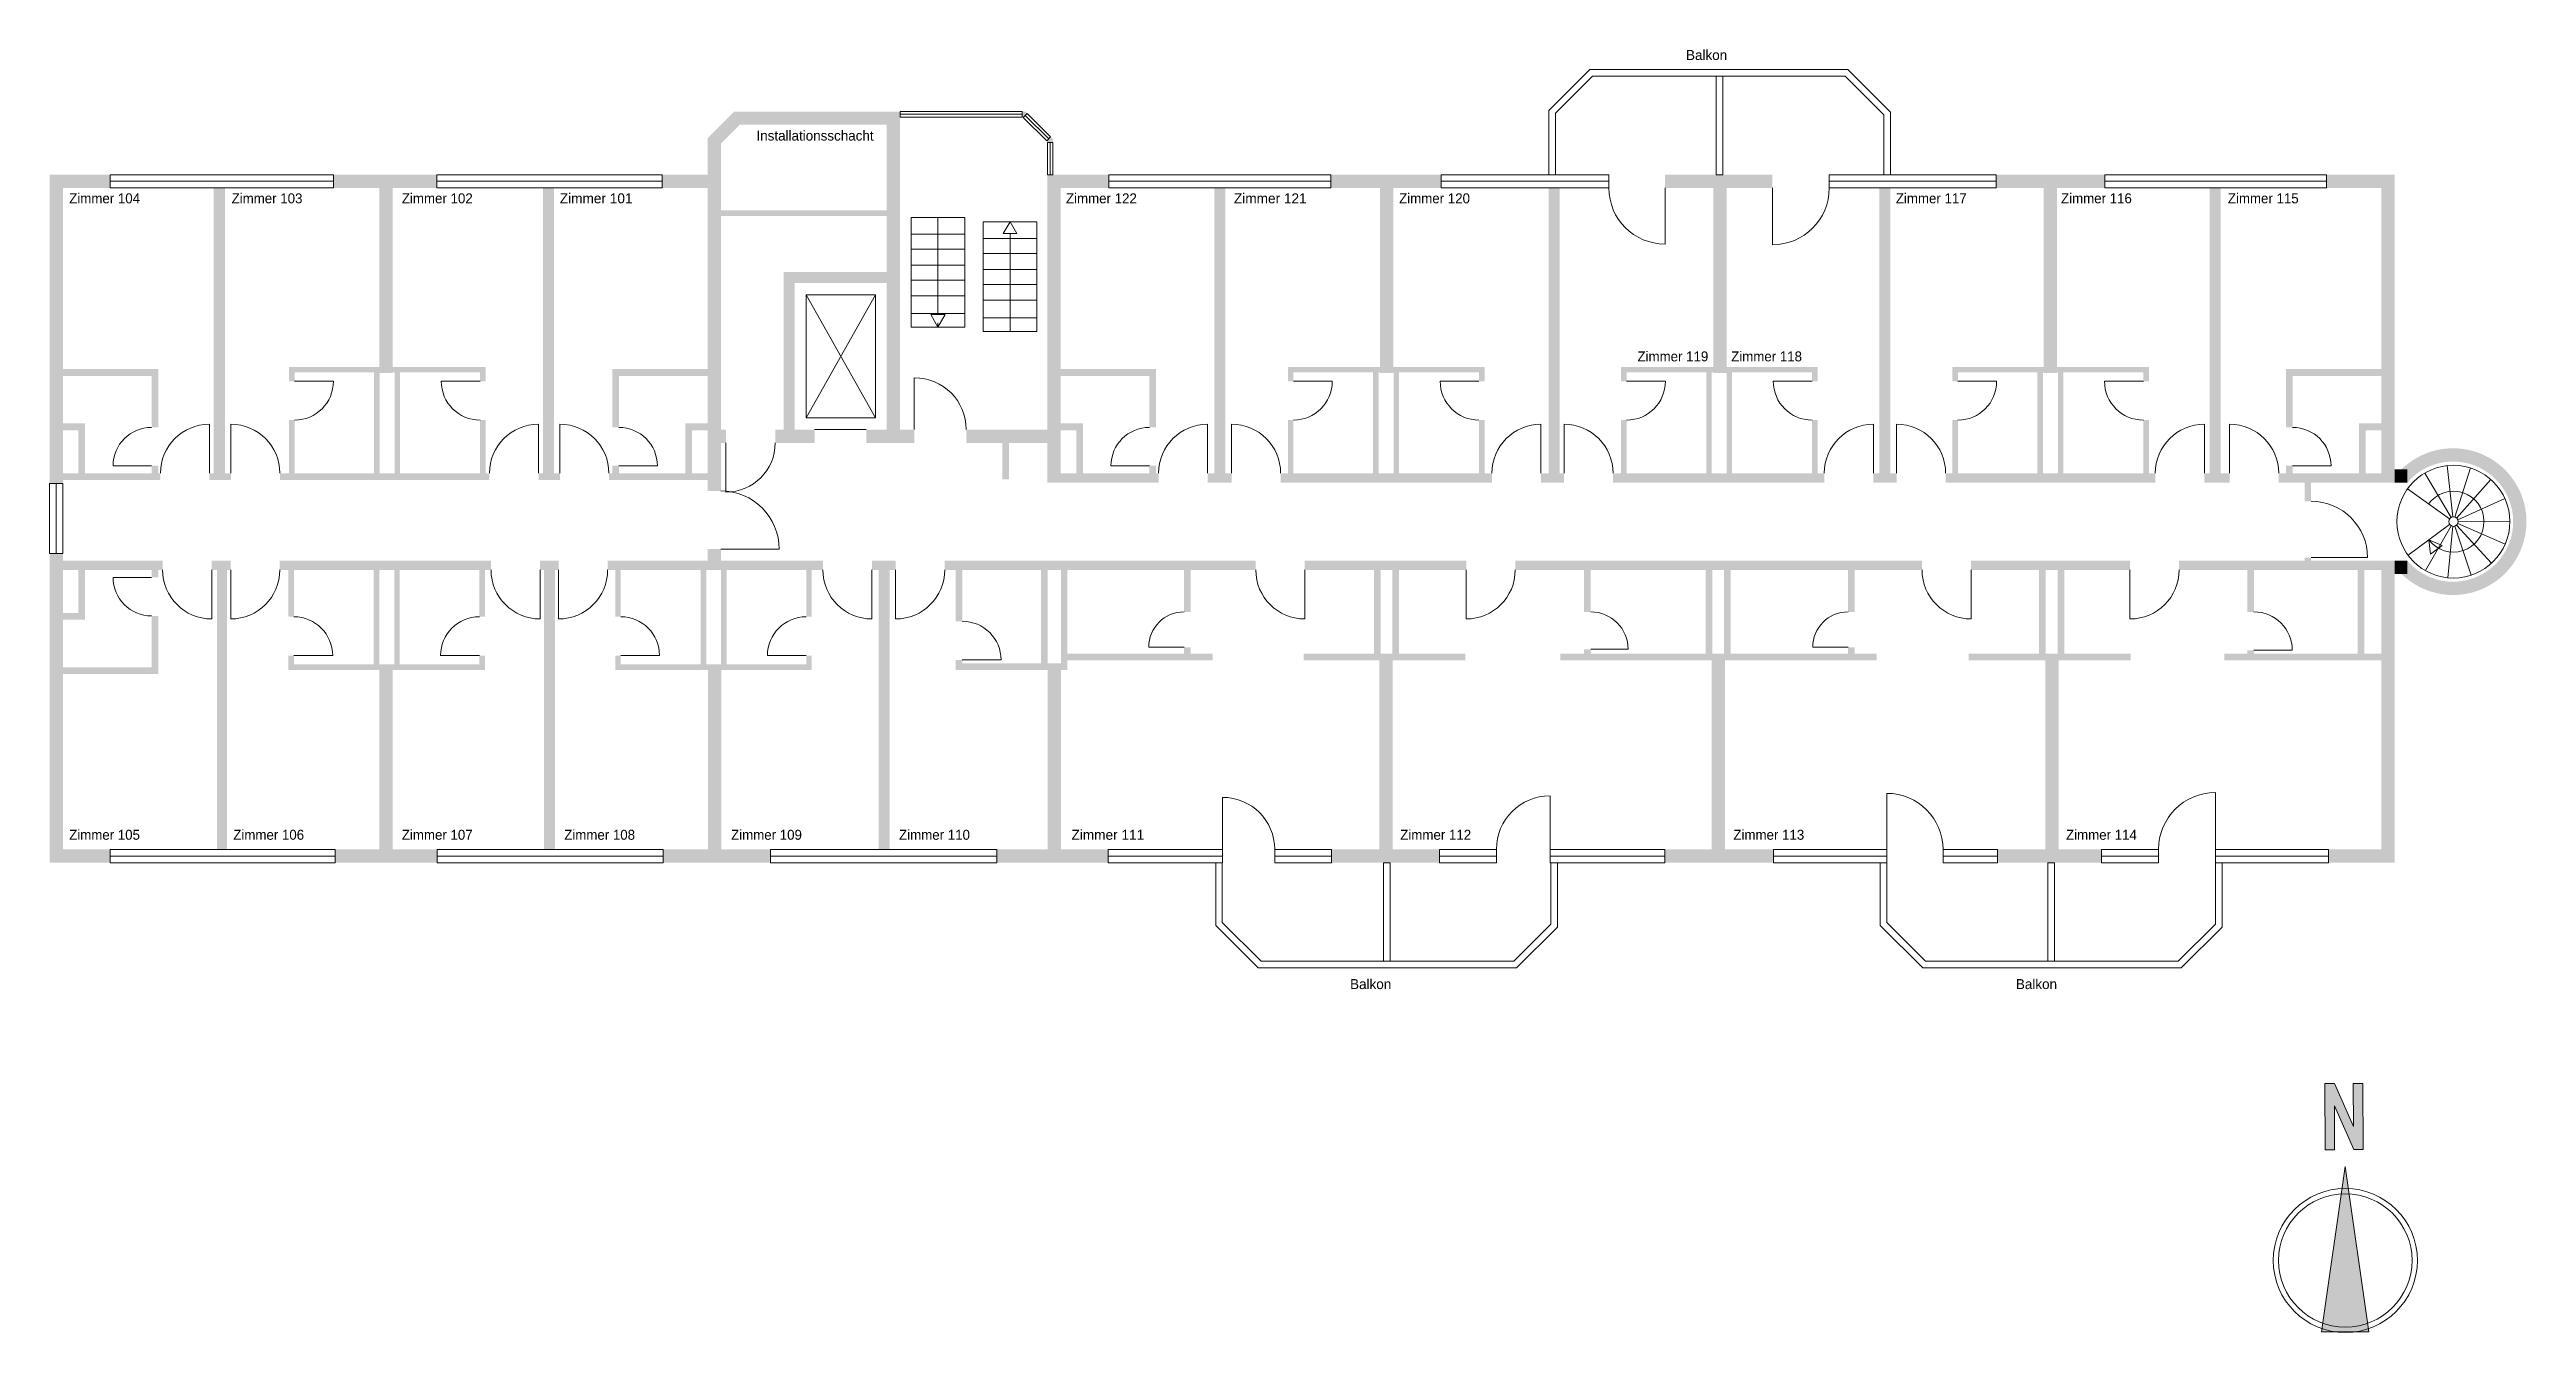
# Model space of a CAD drawing. Header units: inches. Extents: x 5198 to 83130, y 3620 to 26778.
# Drawn here: x 5198 to 49878, y 3620 to 26778 of the extents above; entities that cross this region are included whole.
import ezdxf

# ---------------------------------------------------------------- set-up
doc = ezdxf.new("R2010")
doc.units = ezdxf.units.IN
doc.header["$LTSCALE"] = 120
doc.header["$MEASUREMENT"] = 0
doc.header["$PDMODE"] = 34
doc.header["$PDSIZE"] = 5
doc.linetypes.add('Standardmuster', pattern=[0])
doc.linetypes.add('Volllinie', pattern=[0])
doc.layers.add('Grundebene', color=7, linetype='Continuous')
doc.styles.add('ARIAL', font='arial.ttf', dxfattribs={"height": 0.2})

msp = doc.modelspace()

# ---------------------------------------------------------------- texts
at = {"layer": 'Grundebene', "color": 18, "lineweight": 18, "true_color": 0x000000, "style": 'ARIAL'}
for s, width, p in [('Balkon', 0.965424, (34718, 26589)), ('Installationsschacht', 0.962816, (17950, 25134)), ('Zimmer 104', 0.953099, (5552, 24002)), ('Zimmer 103', 0.95258, (8482, 24002)), ('Zimmer 102', 0.954007, (11552, 24002)), ('Zimmer 101', 0.97825, (14402, 24002)), ('Zimmer 122', 0.954007, (23532, 24002)), ('Zimmer 121', 0.97825, (26562, 24002)), ('Zimmer 120', 0.953099, (29542, 24002)), ('Zimmer 117', 0.95271, (38502, 24002)), ('Zimmer 116', 0.95258, (41482, 24002)), ('Zimmer 115', 0.951675, (44492, 24002)), ('Zimmer 119', 0.952321, (33842, 21149)), ('Zimmer 118', 0.952321, (35532, 21149)), ('Zimmer 105', 0.951675, (5552, 12514)), ('Zimmer 106', 0.95258, (8512, 12514)), ('Zimmer 107', 0.95271, (11552, 12514)), ('Zimmer 108', 0.952321, (14482, 12514)), ('Zimmer 109', 0.952321, (17492, 12514)), ('Zimmer 110', 0.953099, (20522, 12514)), ('Zimmer 111', 0.97825, (23632, 12514)), ('Zimmer 112', 0.954007, (29562, 12514)), ('Zimmer 113', 0.95258, (35572, 12514)), ('Zimmer 114', 0.953099, (41572, 12514)), ('Balkon', 0.965424, (28658, 9819)), ('Balkon', 0.965424, (40668, 9819))]:
    msp.add_text(s, height=180, dxfattribs=dict(at, width=width)).set_placement(p)

# ---------------------------------------------------------------- blocks, each defined once
blk = doc.blocks.new('win-12B')
at = {"layer": 'Grundebene', "color": 18, "linetype": 'Standardmuster', "lineweight": 13, "true_color": 0x000000}
for p, q in [((23198, 25098), (23298, 25098)), ((23198, 24519), (23198, 25098)), ((23248, 24519), (23248, 25098)), ((23298, 24519), (23298, 25098)), ((23298, 24519), (23198, 24519))]:
    blk.add_line(p, q, dxfattribs=at)
blk = doc.blocks.new('win-136')
at = {"layer": 'Grundebene', "color": 18, "linetype": 'Standardmuster', "lineweight": 13, "true_color": 0x000000}
for p, q in [((22833, 25623), (22762, 25553)), ((23186, 25129), (22762, 25553)), ((23221, 25165), (22798, 25588)), ((23256, 25200), (22833, 25623)), ((23186, 25129), (23256, 25200))]:
    blk.add_line(p, q, dxfattribs=at)
blk = doc.blocks.new('door-15C')
at = {"layer": 'Grundebene', "color": 18, "linetype": 'Standardmuster', "lineweight": 13, "true_color": 0x000000}
blk.add_line((33645, 20789), (34345, 20789), dxfattribs=at)
blk.add_arc((33645, 20789), 700, 270, 0, dxfattribs=at)
blk = doc.blocks.new('door-164')
at = {"layer": 'Grundebene', "color": 18, "linetype": 'Standardmuster', "lineweight": 13, "true_color": 0x000000}
blk.add_line((36992, 20789), (36291, 20789), dxfattribs=at)
blk.add_arc((36992, 20789), 700, 180, 270, dxfattribs=at)
blk = doc.blocks.new('door-187')
at = {"layer": 'Grundebene', "color": 18, "linetype": 'Standardmuster', "lineweight": 13, "true_color": 0x000000}
blk.add_line((39621, 20789), (40321, 20789), dxfattribs=at)
blk.add_arc((39621, 20789), 700, 270, 0, dxfattribs=at)
blk = doc.blocks.new('door-18F')
at = {"layer": 'Grundebene', "color": 18, "linetype": 'Standardmuster', "lineweight": 13, "true_color": 0x000000}
blk.add_line((42967, 20789), (42267, 20789), dxfattribs=at)
blk.add_arc((42967, 20789), 700, 180, 270, dxfattribs=at)
blk = doc.blocks.new('door-1B2')
at = {"layer": 'Grundebene', "color": 18, "linetype": 'Standardmuster', "lineweight": 13, "true_color": 0x000000}
blk.add_line((27636, 20789), (28337, 20789), dxfattribs=at)
blk.add_arc((27636, 20789), 700, 270, 0, dxfattribs=at)
blk = doc.blocks.new('door-1BA')
at = {"layer": 'Grundebene', "color": 18, "linetype": 'Standardmuster', "lineweight": 13, "true_color": 0x000000}
blk.add_line((30983, 20789), (30283, 20789), dxfattribs=at)
blk.add_arc((30983, 20789), 700, 180, 270, dxfattribs=at)
blk = doc.blocks.new('door-1DD')
at = {"layer": 'Grundebene', "color": 18, "linetype": 'Standardmuster', "lineweight": 13, "true_color": 0x000000}
blk.add_line((9618, 20789), (10318, 20789), dxfattribs=at)
blk.add_arc((9618, 20789), 700, 270, 0, dxfattribs=at)
blk = doc.blocks.new('door-1E5')
at = {"layer": 'Grundebene', "color": 18, "linetype": 'Standardmuster', "lineweight": 13, "true_color": 0x000000}
blk.add_line((12964, 20789), (12264, 20789), dxfattribs=at)
blk.add_arc((12964, 20789), 700, 180, 270, dxfattribs=at)
blk = doc.blocks.new('door-208')
at = {"layer": 'Grundebene', "color": 18, "linetype": 'Standardmuster', "lineweight": 13, "true_color": 0x000000}
blk.add_line((12951, 15839), (12251, 15839), dxfattribs=at)
blk.add_arc((12951, 15839), 700, 90, 180, dxfattribs=at)
blk = doc.blocks.new('door-210')
at = {"layer": 'Grundebene', "color": 18, "linetype": 'Standardmuster', "lineweight": 13, "true_color": 0x000000}
blk.add_line((9605, 15839), (10305, 15839), dxfattribs=at)
blk.add_arc((9605, 15839), 700, 0, 90, dxfattribs=at)
blk = doc.blocks.new('door-233')
at = {"layer": 'Grundebene', "color": 18, "linetype": 'Standardmuster', "lineweight": 13, "true_color": 0x000000}
blk.add_line((18848, 15839), (18147, 15839), dxfattribs=at)
blk.add_arc((18848, 15839), 700, 90, 180, dxfattribs=at)
blk = doc.blocks.new('door-23B')
at = {"layer": 'Grundebene', "color": 18, "linetype": 'Standardmuster', "lineweight": 13, "true_color": 0x000000}
blk.add_line((15501, 15839), (16201, 15839), dxfattribs=at)
blk.add_arc((15501, 15839), 700, 0, 90, dxfattribs=at)
blk = doc.blocks.new('win-243')
at = {"layer": 'Grundebene', "color": 18, "linetype": 'Standardmuster', "lineweight": 13, "true_color": 0x000000}
for p, q in [((20540, 25559), (20540, 25659)), ((20540, 25659), (22743, 25659)), ((20540, 25609), (22743, 25609)), ((20540, 25559), (22743, 25559)), ((22743, 25659), (22743, 25559))]:
    blk.add_line(p, q, dxfattribs=at)
blk = doc.blocks.new('door-253')
at = {"layer": 'Grundebene', "color": 18, "linetype": 'Standardmuster', "lineweight": 13, "true_color": 0x000000}
blk.add_line((17399, 19677), (17399, 18788), dxfattribs=at)
blk.add_arc((17399, 19677), 889, 270, 0, dxfattribs=at)
blk = doc.blocks.new('door-262')
at = {"layer": 'Grundebene', "color": 18, "linetype": 'Standardmuster', "lineweight": 13, "true_color": 0x000000}
blk.add_line((17308, 17760), (18359, 17760), dxfattribs=at)
blk.add_arc((17308, 17760), 1052, 0, 90, dxfattribs=at)
blk = doc.blocks.new('win-26A')
at = {"layer": 'Grundebene', "color": 18, "linetype": 'Standardmuster', "lineweight": 13, "true_color": 0x000000}
for p, q in [((5438, 18947), (5198, 18947)), ((5198, 18947), (5198, 17684)), ((5318, 18947), (5318, 17684)), ((5438, 18947), (5438, 17684)), ((5198, 17684), (5438, 17684))]:
    blk.add_line(p, q, dxfattribs=at)
blk = doc.blocks.new('door-28F')
at = {"layer": 'Grundebene', "color": 18, "linetype": 'Standardmuster', "lineweight": 13, "true_color": 0x000000}
blk.add_line((20797, 19917), (20797, 20853), dxfattribs=at)
blk.add_arc((20797, 19917), 936, 0, 90, dxfattribs=at)
blk = doc.blocks.new('door-2C7')
at = {"layer": 'Grundebene', "color": 18, "linetype": 'Standardmuster', "lineweight": 13, "true_color": 0x000000}
blk.add_line((44523, 19129), (44523, 20014), dxfattribs=at)
blk.add_arc((44523, 19129), 885, 0, 90, dxfattribs=at)
blk = doc.blocks.new('door-2CF')
at = {"layer": 'Grundebene', "color": 18, "linetype": 'Standardmuster', "lineweight": 13, "true_color": 0x000000}
blk.add_line((44068, 19129), (44068, 20014), dxfattribs=at)
blk.add_arc((44068, 19129), 885, 90, 180, dxfattribs=at)
blk = doc.blocks.new('door-2D7')
at = {"layer": 'Grundebene', "color": 18, "linetype": 'Standardmuster', "lineweight": 13, "true_color": 0x000000}
blk.add_line((38516, 19129), (38516, 20014), dxfattribs=at)
blk.add_arc((38516, 19129), 885, 0, 90, dxfattribs=at)
blk = doc.blocks.new('door-2DF')
at = {"layer": 'Grundebene', "color": 18, "linetype": 'Standardmuster', "lineweight": 13, "true_color": 0x000000}
blk.add_line((38097, 19129), (38097, 20014), dxfattribs=at)
blk.add_arc((38097, 19129), 885, 90, 180, dxfattribs=at)
blk = doc.blocks.new('door-2E7')
at = {"layer": 'Grundebene', "color": 18, "linetype": 'Standardmuster', "lineweight": 13, "true_color": 0x000000}
blk.add_line((32517, 19129), (32517, 20014), dxfattribs=at)
blk.add_arc((32517, 19129), 885, 0, 90, dxfattribs=at)
blk = doc.blocks.new('door-2EF')
at = {"layer": 'Grundebene', "color": 18, "linetype": 'Standardmuster', "lineweight": 13, "true_color": 0x000000}
blk.add_line((32100, 19129), (32100, 20014), dxfattribs=at)
blk.add_arc((32100, 19129), 885, 90, 180, dxfattribs=at)
blk = doc.blocks.new('door-2F7')
at = {"layer": 'Grundebene', "color": 18, "linetype": 'Standardmuster', "lineweight": 13, "true_color": 0x000000}
blk.add_line((26520, 19129), (26520, 20014), dxfattribs=at)
blk.add_arc((26520, 19129), 885, 0, 90, dxfattribs=at)
blk = doc.blocks.new('door-2FF')
at = {"layer": 'Grundebene', "color": 18, "linetype": 'Standardmuster', "lineweight": 13, "true_color": 0x000000}
blk.add_line((26088, 19129), (26088, 20014), dxfattribs=at)
blk.add_arc((26088, 19129), 885, 90, 180, dxfattribs=at)
blk = doc.blocks.new('door-307')
at = {"layer": 'Grundebene', "color": 18, "linetype": 'Standardmuster', "lineweight": 13, "true_color": 0x000000}
blk.add_line((14403, 19129), (14403, 20014), dxfattribs=at)
blk.add_arc((14403, 19129), 885, 0, 90, dxfattribs=at)
blk = doc.blocks.new('door-30F')
at = {"layer": 'Grundebene', "color": 18, "linetype": 'Standardmuster', "lineweight": 13, "true_color": 0x000000}
blk.add_line((14018, 19129), (14018, 20014), dxfattribs=at)
blk.add_arc((14018, 19129), 885, 90, 180, dxfattribs=at)
blk = doc.blocks.new('door-317')
at = {"layer": 'Grundebene', "color": 18, "linetype": 'Standardmuster', "lineweight": 13, "true_color": 0x000000}
blk.add_line((8468, 19129), (8468, 20014), dxfattribs=at)
blk.add_arc((8468, 19129), 885, 0, 90, dxfattribs=at)
blk = doc.blocks.new('door-31F')
at = {"layer": 'Grundebene', "color": 18, "linetype": 'Standardmuster', "lineweight": 13, "true_color": 0x000000}
blk.add_line((8083, 19129), (8083, 20014), dxfattribs=at)
blk.add_arc((8083, 19129), 885, 90, 180, dxfattribs=at)
blk = doc.blocks.new('door-327')
at = {"layer": 'Grundebene', "color": 18, "linetype": 'Standardmuster', "lineweight": 13, "true_color": 0x000000}
blk.add_line((8123, 17384), (8123, 16499), dxfattribs=at)
blk.add_arc((8123, 17384), 885, 180, 270, dxfattribs=at)
blk = doc.blocks.new('door-32F')
at = {"layer": 'Grundebene', "color": 18, "linetype": 'Standardmuster', "lineweight": 13, "true_color": 0x000000}
blk.add_line((8465, 17384), (8465, 16499), dxfattribs=at)
blk.add_arc((8465, 17384), 885, 270, 0, dxfattribs=at)
blk = doc.blocks.new('door-337')
at = {"layer": 'Grundebene', "color": 18, "linetype": 'Standardmuster', "lineweight": 13, "true_color": 0x000000}
blk.add_line((14047, 17384), (14047, 16499), dxfattribs=at)
blk.add_arc((14047, 17384), 885, 180, 270, dxfattribs=at)
blk = doc.blocks.new('door-33F')
at = {"layer": 'Grundebene', "color": 18, "linetype": 'Standardmuster', "lineweight": 13, "true_color": 0x000000}
blk.add_line((14380, 17384), (14380, 16499), dxfattribs=at)
blk.add_arc((14380, 17384), 885, 270, 0, dxfattribs=at)
blk = doc.blocks.new('door-347')
at = {"layer": 'Grundebene', "color": 18, "linetype": 'Standardmuster', "lineweight": 13, "true_color": 0x000000}
blk.add_line((20033, 17384), (20033, 16499), dxfattribs=at)
blk.add_arc((20033, 17384), 885, 180, 270, dxfattribs=at)
blk = doc.blocks.new('door-34F')
at = {"layer": 'Grundebene', "color": 18, "linetype": 'Standardmuster', "lineweight": 13, "true_color": 0x000000}
blk.add_line((20460, 17384), (20460, 16499), dxfattribs=at)
blk.add_arc((20460, 17384), 885, 270, 0, dxfattribs=at)
blk = doc.blocks.new('door-357')
at = {"layer": 'Grundebene', "color": 18, "linetype": 'Standardmuster', "lineweight": 13, "true_color": 0x000000}
blk.add_line((27841, 17384), (27841, 16499), dxfattribs=at)
blk.add_arc((27841, 17384), 885, 180, 270, dxfattribs=at)
blk = doc.blocks.new('door-35F')
at = {"layer": 'Grundebene', "color": 18, "linetype": 'Standardmuster', "lineweight": 13, "true_color": 0x000000}
blk.add_line((30752, 17384), (30752, 16499), dxfattribs=at)
blk.add_arc((30752, 17384), 885, 270, 0, dxfattribs=at)
blk = doc.blocks.new('door-367')
at = {"layer": 'Grundebene', "color": 18, "linetype": 'Standardmuster', "lineweight": 13, "true_color": 0x000000}
blk.add_line((39860, 17384), (39860, 16499), dxfattribs=at)
blk.add_arc((39860, 17384), 885, 180, 270, dxfattribs=at)
blk = doc.blocks.new('door-36F')
at = {"layer": 'Grundebene', "color": 18, "linetype": 'Standardmuster', "lineweight": 13, "true_color": 0x000000}
blk.add_line((42726, 17384), (42726, 16499), dxfattribs=at)
blk.add_arc((42726, 17384), 885, 270, 0, dxfattribs=at)
blk = doc.blocks.new('door-380')
at = {"layer": 'Grundebene', "color": 18, "linetype": 'Standardmuster', "lineweight": 13, "true_color": 0x000000}
blk.add_line((45994, 17607), (47011, 17607), dxfattribs=at)
blk.add_arc((45994, 17607), 1017, 0, 90, dxfattribs=at)
blk = doc.blocks.new('door-388')
at = {"layer": 'Grundebene', "color": 18, "linetype": 'Standardmuster', "lineweight": 13, "true_color": 0x000000}
blk.add_line((45658, 19264), (46352, 19264), dxfattribs=at)
blk.add_arc((45658, 19264), 694, 0, 90, dxfattribs=at)
blk = doc.blocks.new('door-3A2')
at = {"layer": 'Grundebene', "color": 18, "linetype": 'Standardmuster', "lineweight": 13, "true_color": 0x000000}
blk.add_line((15468, 19264), (16162, 19264), dxfattribs=at)
blk.add_arc((15468, 19264), 694, 0, 90, dxfattribs=at)
blk = doc.blocks.new('door-3BC')
at = {"layer": 'Grundebene', "color": 18, "linetype": 'Standardmuster', "lineweight": 13, "true_color": 0x000000}
blk.add_line((7038, 17248), (6343, 17248), dxfattribs=at)
blk.add_arc((7038, 17248), 694, 180, 270, dxfattribs=at)
blk = doc.blocks.new('door-3D6')
at = {"layer": 'Grundebene', "color": 18, "linetype": 'Standardmuster', "lineweight": 13, "true_color": 0x000000}
blk.add_line((7038, 19264), (6343, 19264), dxfattribs=at)
blk.add_arc((7038, 19264), 694, 90, 180, dxfattribs=at)
blk = doc.blocks.new('door-3F0')
at = {"layer": 'Grundebene', "color": 18, "linetype": 'Standardmuster', "lineweight": 13, "true_color": 0x000000}
blk.add_line((25038, 19264), (24343, 19264), dxfattribs=at)
blk.add_arc((25038, 19264), 694, 90, 180, dxfattribs=at)
blk = doc.blocks.new('door-40F')
at = {"layer": 'Grundebene', "color": 18, "linetype": 'Standardmuster', "lineweight": 13, "true_color": 0x000000}
blk.add_line((21663, 15759), (22363, 15759), dxfattribs=at)
blk.add_arc((21663, 15759), 699, 0, 90, dxfattribs=at)
blk = doc.blocks.new('door-42C')
at = {"layer": 'Grundebene', "color": 18, "linetype": 'Standardmuster', "lineweight": 13, "true_color": 0x000000}
blk.add_line((25663, 15990), (25025, 15990), dxfattribs=at)
blk.add_arc((25663, 15990), 638, 90, 180, dxfattribs=at)
blk = doc.blocks.new('door-442')
at = {"layer": 'Grundebene', "color": 18, "linetype": 'Standardmuster', "lineweight": 13, "true_color": 0x000000}
blk.add_line((37641, 15990), (37003, 15990), dxfattribs=at)
blk.add_arc((37641, 15990), 638, 90, 180, dxfattribs=at)
blk = doc.blocks.new('door-45D')
at = {"layer": 'Grundebene', "color": 18, "linetype": 'Standardmuster', "lineweight": 13, "true_color": 0x000000}
blk.add_line((32998, 15953), (33672, 15953), dxfattribs=at)
blk.add_arc((32998, 15953), 675, 0, 90, dxfattribs=at)
blk = doc.blocks.new('door-496')
at = {"layer": 'Grundebene', "color": 18, "linetype": 'Standardmuster', "lineweight": 13, "true_color": 0x000000}
blk.add_line((44961, 15936), (45653, 15936), dxfattribs=at)
blk.add_arc((44961, 15936), 692, 0, 90, dxfattribs=at)
blk = doc.blocks.new('door-49E')
at = {"layer": 'Grundebene', "color": 18, "linetype": 'Standardmuster', "lineweight": 13, "true_color": 0x000000}
blk.add_line((44266, 12339), (44266, 13365), dxfattribs=at)
blk.add_arc((44266, 12339), 1026, 90, 180, dxfattribs=at)
blk = doc.blocks.new('door-4A6')
at = {"layer": 'Grundebene', "color": 18, "linetype": 'Standardmuster', "lineweight": 13, "true_color": 0x000000}
blk.add_line((38341, 12339), (38341, 13352), dxfattribs=at)
blk.add_arc((38341, 12339), 1013, 0, 90, dxfattribs=at)
blk = doc.blocks.new('door-4DE')
at = {"layer": 'Grundebene', "color": 18, "linetype": 'Standardmuster', "lineweight": 13, "true_color": 0x000000}
blk.add_line((34339, 24279), (34339, 23266), dxfattribs=at)
blk.add_arc((34339, 24279), 1013, 180, 270, dxfattribs=at)
blk = doc.blocks.new('door-4E6')
at = {"layer": 'Grundebene', "color": 18, "linetype": 'Standardmuster', "lineweight": 13, "true_color": 0x000000}
blk.add_line((36275, 24279), (36275, 23253), dxfattribs=at)
blk.add_arc((36275, 24279), 1026, 270, 0, dxfattribs=at)
blk = doc.blocks.new('door-4EE')
at = {"layer": 'Grundebene', "color": 18, "linetype": 'Standardmuster', "lineweight": 13, "true_color": 0x000000}
blk.add_line((26358, 12339), (26358, 13279), dxfattribs=at)
blk.add_arc((26358, 12339), 940, 360, 90, dxfattribs=at)
blk = doc.blocks.new('door-4F6')
at = {"layer": 'Grundebene', "color": 18, "linetype": 'Standardmuster', "lineweight": 13, "true_color": 0x000000}
blk.add_line((32265, 12339), (32265, 13307), dxfattribs=at)
blk.add_arc((32265, 12339), 968, 90, 180, dxfattribs=at)
blk = doc.blocks.new('win-4FE')
at = {"layer": 'Grundebene', "color": 18, "linetype": 'Standardmuster', "lineweight": 13, "true_color": 0x000000}
for p, q in [((6291, 24519), (6291, 24279)), ((6291, 24519), (10321, 24519)), ((6291, 24399), (10321, 24399)), ((6291, 24279), (10321, 24279)), ((10321, 24279), (10321, 24519))]:
    blk.add_line(p, q, dxfattribs=at)
blk = doc.blocks.new('win-509')
at = {"layer": 'Grundebene', "color": 18, "linetype": 'Standardmuster', "lineweight": 13, "true_color": 0x000000}
for p, q in [((12186, 24519), (12186, 24279)), ((12186, 24519), (16251, 24519)), ((12186, 24399), (16251, 24399)), ((12186, 24279), (16251, 24279)), ((16251, 24279), (16251, 24519))]:
    blk.add_line(p, q, dxfattribs=at)
blk = doc.blocks.new('win-514')
at = {"layer": 'Grundebene', "color": 18, "linetype": 'Standardmuster', "lineweight": 13, "true_color": 0x000000}
for p, q in [((24306, 24519), (24306, 24279)), ((24306, 24519), (28308, 24519)), ((24306, 24399), (28308, 24399)), ((24306, 24279), (28308, 24279)), ((28308, 24279), (28308, 24519))]:
    blk.add_line(p, q, dxfattribs=at)
blk = doc.blocks.new('win-51F')
at = {"layer": 'Grundebene', "color": 18, "linetype": 'Standardmuster', "lineweight": 13, "true_color": 0x000000}
for p, q in [((30303, 24519), (30303, 24279)), ((30303, 24519), (33326, 24519)), ((30303, 24399), (33326, 24399)), ((30303, 24279), (33326, 24279)), ((33326, 24279), (33326, 24519))]:
    blk.add_line(p, q, dxfattribs=at)
blk = doc.blocks.new('win-52A')
at = {"layer": 'Grundebene', "color": 18, "linetype": 'Standardmuster', "lineweight": 13, "true_color": 0x000000}
for p, q in [((37301, 24279), (37301, 24519)), ((40315, 24519), (37301, 24519)), ((40315, 24399), (37301, 24399)), ((40315, 24279), (37301, 24279)), ((40315, 24519), (40315, 24279))]:
    blk.add_line(p, q, dxfattribs=at)
blk = doc.blocks.new('win-535')
at = {"layer": 'Grundebene', "color": 18, "linetype": 'Standardmuster', "lineweight": 13, "true_color": 0x000000}
for p, q in [((42272, 24519), (42272, 24279)), ((42272, 24519), (46268, 24519)), ((42272, 24399), (46268, 24399)), ((42272, 24279), (46268, 24279)), ((46268, 24279), (46268, 24519))]:
    blk.add_line(p, q, dxfattribs=at)
blk = doc.blocks.new('win-540')
at = {"layer": 'Grundebene', "color": 18, "linetype": 'Standardmuster', "lineweight": 13, "true_color": 0x000000}
for p, q in [((42211, 12339), (42211, 12099)), ((42211, 12339), (43240, 12339)), ((42211, 12219), (43240, 12219)), ((42211, 12099), (43240, 12099)), ((43240, 12099), (43240, 12339))]:
    blk.add_line(p, q, dxfattribs=at)
blk = doc.blocks.new('win-54B')
at = {"layer": 'Grundebene', "color": 18, "linetype": 'Standardmuster', "lineweight": 13, "true_color": 0x000000}
for p, q in [((44266, 12339), (44266, 12099)), ((44266, 12339), (46307, 12339)), ((44266, 12219), (46307, 12219)), ((44266, 12099), (46307, 12099)), ((46307, 12099), (46307, 12339))]:
    blk.add_line(p, q, dxfattribs=at)
blk = doc.blocks.new('win-556')
at = {"layer": 'Grundebene', "color": 18, "linetype": 'Standardmuster', "lineweight": 13, "true_color": 0x000000}
for p, q in [((39354, 12099), (39354, 12339)), ((40334, 12339), (39354, 12339)), ((40334, 12219), (39354, 12219)), ((40334, 12099), (39354, 12099)), ((40334, 12339), (40334, 12099))]:
    blk.add_line(p, q, dxfattribs=at)
blk = doc.blocks.new('win-561')
at = {"layer": 'Grundebene', "color": 18, "linetype": 'Standardmuster', "lineweight": 13, "true_color": 0x000000}
for p, q in [((36297, 12099), (36297, 12339)), ((38341, 12339), (36297, 12339)), ((38341, 12219), (36297, 12219)), ((38341, 12099), (36297, 12099)), ((38341, 12339), (38341, 12099))]:
    blk.add_line(p, q, dxfattribs=at)
blk = doc.blocks.new('win-56C')
at = {"layer": 'Grundebene', "color": 18, "linetype": 'Standardmuster', "lineweight": 13, "true_color": 0x000000}
for p, q in [((32265, 12339), (32265, 12099)), ((32265, 12339), (34338, 12339)), ((32265, 12219), (34338, 12219)), ((32265, 12099), (34338, 12099)), ((34338, 12099), (34338, 12339))]:
    blk.add_line(p, q, dxfattribs=at)
blk = doc.blocks.new('win-577')
at = {"layer": 'Grundebene', "color": 18, "linetype": 'Standardmuster', "lineweight": 13, "true_color": 0x000000}
for p, q in [((30269, 12339), (30269, 12099)), ((30269, 12339), (31297, 12339)), ((30269, 12219), (31297, 12219)), ((30269, 12099), (31297, 12099)), ((31297, 12099), (31297, 12339))]:
    blk.add_line(p, q, dxfattribs=at)
blk = doc.blocks.new('win-582')
at = {"layer": 'Grundebene', "color": 18, "linetype": 'Standardmuster', "lineweight": 13, "true_color": 0x000000}
for p, q in [((27298, 12099), (27298, 12339)), ((28324, 12339), (27298, 12339)), ((28324, 12219), (27298, 12219)), ((28324, 12099), (27298, 12099)), ((28324, 12339), (28324, 12099))]:
    blk.add_line(p, q, dxfattribs=at)
blk = doc.blocks.new('win-58D')
at = {"layer": 'Grundebene', "color": 18, "linetype": 'Standardmuster', "lineweight": 13, "true_color": 0x000000}
for p, q in [((24291, 12099), (24291, 12339)), ((26358, 12339), (24291, 12339)), ((26358, 12219), (24291, 12219)), ((26358, 12099), (24291, 12099)), ((26358, 12339), (26358, 12099))]:
    blk.add_line(p, q, dxfattribs=at)
blk = doc.blocks.new('win-598')
at = {"layer": 'Grundebene', "color": 18, "linetype": 'Standardmuster', "lineweight": 13, "true_color": 0x000000}
for p, q in [((18200, 12099), (18200, 12339)), ((22287, 12339), (18200, 12339)), ((22287, 12219), (18200, 12219)), ((22287, 12099), (18200, 12099)), ((22287, 12339), (22287, 12099))]:
    blk.add_line(p, q, dxfattribs=at)
blk = doc.blocks.new('win-5A3')
at = {"layer": 'Grundebene', "color": 18, "linetype": 'Standardmuster', "lineweight": 13, "true_color": 0x000000}
for p, q in [((12189, 12099), (12189, 12339)), ((16267, 12339), (12189, 12339)), ((16267, 12219), (12189, 12219)), ((16267, 12099), (12189, 12099)), ((16267, 12339), (16267, 12099))]:
    blk.add_line(p, q, dxfattribs=at)
blk = doc.blocks.new('win-5AE')
at = {"layer": 'Grundebene', "color": 18, "linetype": 'Standardmuster', "lineweight": 13, "true_color": 0x000000}
for p, q in [((6294, 12099), (6294, 12339)), ((10352, 12339), (6294, 12339)), ((10352, 12219), (6294, 12219)), ((10352, 12099), (6294, 12099)), ((10352, 12339), (10352, 12099))]:
    blk.add_line(p, q, dxfattribs=at)
blk = doc.blocks.new('Color_Area-60F')
at = {"layer": 'Grundebene', "true_color": 0x000000, "transparency": 33554687}
blk.add_hatch(color=18, dxfattribs=at).paths.add_polyline_path([(46925, 8117), (46930, 6922), (46762, 6921), (46415, 7714), (46418, 6920), (46247, 6919), (46242, 8114), (46416, 8115), (46758, 7337), (46754, 8116)], flags=0)
at = {"layer": 'Grundebene', "color": 18, "linetype": 'Volllinie', "lineweight": 13, "true_color": 0x000000}
for p, q in [((46416, 8115), (46242, 8114)), ((46247, 6919), (46242, 8114)), ((46416, 8115), (46758, 7337)), ((46754, 8116), (46925, 8117)), ((46758, 7337), (46754, 8116)), ((46925, 8117), (46930, 6922)), ((46415, 7714), (46418, 6920)), ((46762, 6921), (46415, 7714)), ((46418, 6920), (46247, 6919)), ((46762, 6921), (46930, 6922))]:
    blk.add_line(p, q, dxfattribs=at)
blk = doc.blocks.new('Color_Area-61B')
at = {"layer": 'Grundebene', "true_color": 0x000000, "transparency": 33554687}
blk.add_hatch(color=18, dxfattribs=at).paths.add_polyline_path([(46609, 6618), (46182, 3631), (47035, 3631)], flags=0)
at = {"layer": 'Grundebene', "color": 18, "linetype": 'Volllinie', "lineweight": 13, "true_color": 0x000000}
for p, q in [((46609, 6618), (46182, 3631)), ((47035, 3631), (46609, 6618)), ((46182, 3631), (47035, 3631))]:
    blk.add_line(p, q, dxfattribs=at)
blk = doc.blocks.new('Nordpfeil-609')
at = {"layer": 'Grundebene', "color": 18, "linetype": 'Volllinie', "lineweight": 13, "true_color": 0x000000}
for radius in [1300, 1204]:
    blk.add_circle((46610, 4920), radius, dxfattribs=at)
at = {"layer": 'Grundebene'}
for name in ['Color_Area-60F', 'Color_Area-61B']:
    blk.add_blockref(name, (0, 0), dxfattribs=at)

# ---------------------------------------------------------------- hatches: boundary and pattern name
at = {"layer": 'Grundebene', "true_color": 0x000000, "transparency": 33554687}
h = msp.add_hatch(color=18, dxfattribs=at)
h.paths.add_polyline_path([(20300, 25419), (17647, 25419), (17308, 25079), (17308, 18811), (17068, 18811), (17068, 25179), (17548, 25659), (20540, 25659), (20540, 19917), (20300, 19917)], flags=0)
h.paths.add_polyline_path([(17068, 17554), (17068, 17760), (17308, 17760), (17308, 17554)], flags=0)
h = msp.add_hatch(color=18, dxfattribs=at)
h.paths.add_polyline_path([(23256, 25200), (23298, 25159), (23298, 25098), (23198, 25098), (23198, 25117), (23186, 25129)], flags=0)
h.paths.add_polyline_path([(22743, 25559), (22743, 25659), (22798, 25659), (22833, 25623), (22762, 25553), (22756, 25559)], flags=0)
h = msp.add_hatch(color=18, dxfattribs=at)
h.paths.add_polyline_path([(40334, 12099), (42211, 12099), (42211, 12339), (40334, 12339)], flags=0)
h.paths.add_polyline_path([(6294, 12339), (6294, 12099), (5198, 12099), (5198, 17684), (5438, 17684), (5438, 12339)], flags=0)
h.paths.add_polyline_path([(10352, 12099), (10352, 12339), (12189, 12339), (12189, 12099)], flags=0)
h.paths.add_polyline_path([(18200, 12339), (16267, 12339), (16267, 12099), (18200, 12099)], flags=0)
h.paths.add_polyline_path([(24291, 12339), (24291, 12099), (22287, 12099), (22287, 12339)], flags=0)
h.paths.add_polyline_path([(30269, 12099), (30269, 12339), (28324, 12339), (28324, 12099)], flags=0)
h.paths.add_polyline_path([(36297, 12099), (36297, 12339), (34338, 12339), (34338, 12099)], flags=0)
h.paths.add_polyline_path([(47498, 17554), (47258, 17554), (47258, 12339), (46307, 12339), (46307, 12099), (47498, 12099)], flags=0)
h.paths.add_polyline_path([(17068, 24519), (16251, 24519), (16251, 24279), (17068, 24279)], flags=0)
h.paths.add_polyline_path([(10321, 24279), (12186, 24279), (12186, 24519), (10321, 24519)], flags=0)
h.paths.add_polyline_path([(5198, 18947), (5198, 24519), (6291, 24519), (6291, 24279), (5438, 24279), (5438, 18947)], flags=0)
for points in [[(8360, 24279), (8360, 19129), (8160, 19129), (8160, 24279)], [(11147, 20939), (11147, 24279), (11387, 24279), (11387, 20939)], [(14297, 24279), (14297, 19129), (14097, 19129), (14097, 24279)], [(26407, 24279), (26407, 19129), (26207, 19129), (26207, 24279)], [(29195, 20939), (29195, 24279), (29435, 24279), (29435, 20939)], [(32437, 24279), (32437, 19129), (32237, 19129), (32237, 24279)], [(35211, 20939), (35211, 24279), (35451, 24279), (35451, 20939)], [(38404, 24279), (38404, 19129), (38204, 19129), (38204, 24279)], [(41169, 20939), (41169, 24279), (41409, 24279), (41409, 20939)], [(44361, 24279), (44361, 19129), (44161, 19129), (44161, 24279)], [(17308, 23873), (20300, 23873), (20300, 23773), (17308, 23773)], [(20300, 22561), (18638, 22561), (18638, 19917), (18438, 19917), (18438, 22761), (20300, 22761)], [(11153, 20949), (11153, 19129), (11053, 19129), (11053, 20949)], [(11522, 20949), (11522, 19129), (11422, 19129), (11422, 20949)], [(29172, 20949), (29172, 19129), (29072, 19129), (29072, 20949)], [(29541, 20949), (29541, 19129), (29441, 19129), (29441, 20949)], [(35181, 20949), (35181, 19129), (35081, 19129), (35081, 20949)], [(35549, 20949), (35549, 19129), (35449, 19129), (35449, 20949)], [(41156, 20949), (41156, 19129), (41056, 19129), (41056, 20949)], [(41525, 20949), (41525, 19129), (41425, 19129), (41425, 20949)], [(5438, 19902), (5718, 19902), (5718, 19129), (5838, 19129), (5838, 20029), (5438, 20029)], [(17068, 19902), (16788, 19902), (16788, 19129), (16668, 19129), (16668, 20029), (17068, 20029)], [(22507, 19677), (22507, 19019), (22387, 19019), (22387, 19677)], [(23438, 19902), (23718, 19902), (23718, 19129), (23838, 19129), (23838, 20029), (23438, 20029)], [(47258, 19902), (46978, 19902), (46978, 19129), (46858, 19129), (46858, 20029), (47258, 20029)], [(47431, 18959), (47456, 18998), (47483, 19035), (47511, 19072), (47540, 19108), (47570, 19143), (47602, 19177), (47634, 19210), (47668, 19241), (47703, 19271), (47739, 19300), (47776, 19328), (47814, 19355), (47853, 19380), (47892, 19404), (47933, 19426), (47974, 19447), (48016, 19466), (48058, 19484), (48101, 19501), (48145, 19516), (48189, 19530), (48234, 19541), (48279, 19552), (48324, 19561), (48370, 19568), (48416, 19573), (48462, 19577), (48508, 19580), (48554, 19581), (48601, 19580), (48647, 19577), (48693, 19573), (48739, 19568), (48784, 19560), (48830, 19551), (48875, 19541), (48919, 19529), (48964, 19515), (49007, 19500), (49050, 19484), (49093, 19466), (49135, 19446), (49176, 19425), (49216, 19403), (49256, 19379), (49295, 19354), (49333, 19327), (49370, 19299), (49405, 19270), (49440, 19240), (49474, 19208), (49507, 19176), (49538, 19142), (49569, 19107), (49598, 19071), (49625, 19034), (49652, 18996), (49677, 18957), (49701, 18918), (49723, 18877), (49744, 18836), (49764, 18794), (49782, 18752), (49798, 18708), (49813, 18665), (49827, 18620), (49839, 18576), (49849, 18531), (49858, 18485), (49865, 18440), (49871, 18394), (49875, 18348), (49877, 18302), (49878, 18255), (49877, 18209), (49875, 18163), (49870, 18117), (49865, 18071), (49858, 18025), (49849, 17980), (49838, 17935), (49826, 17890), (49813, 17846), (49798, 17803), (49781, 17759), (49763, 17717), (49743, 17675), (49722, 17634), (49700, 17593), (49676, 17554), (49651, 17515), (49624, 17477), (49597, 17440), (49567, 17404), (49537, 17370), (49506, 17336), (49473, 17303), (49439, 17272), (49404, 17241), (49368, 17212), (49331, 17184), (49293, 17158), (49255, 17133), (49215, 17109), (49174, 17087), (49133, 17066), (49091, 17046), (49049, 17028), (49006, 17012), (48962, 16997), (48918, 16983), (48873, 16971), (48828, 16961), (48783, 16952), (48737, 16945), (48691, 16939), (48645, 16935), (48599, 16933), (48553, 16932), (48506, 16933), (48460, 16935), (48414, 16939), (48368, 16945), (48323, 16952), (48277, 16961), (48232, 16972), (48188, 16984), (48143, 16997), (48100, 17012), (48057, 17029), (48014, 17047), (47972, 17066), (47931, 17087), (47891, 17110), (47851, 17134), (47812, 17159), (47774, 17185), (47738, 17213), (47702, 17242), (47667, 17273), (47633, 17304), (47600, 17337), (47569, 17371), (47538, 17406), (47509, 17442), (47482, 17479), (47455, 17516), (47431, 17554), (47728, 17554), (47753, 17525), (47779, 17498), (47806, 17471), (47833, 17446), (47862, 17421), (47892, 17397), (47922, 17375), (47953, 17353), (47985, 17333), (48018, 17314), (48051, 17296), (48085, 17279), (48119, 17263), (48154, 17248), (48190, 17235), (48225, 17223), (48262, 17212), (48298, 17202), (48335, 17194), (48372, 17187), (48410, 17182), (48447, 17177), (48485, 17174), (48523, 17172), (48561, 17172), (48599, 17173), (48636, 17175), (48674, 17179), (48712, 17184), (48749, 17190), (48786, 17197), (48823, 17206), (48859, 17216), (48895, 17227), (48931, 17240), (48966, 17254), (49001, 17269), (49035, 17285), (49069, 17302), (49102, 17321), (49134, 17341), (49166, 17361), (49197, 17383), (49227, 17406), (49256, 17430), (49284, 17455), (49312, 17481), (49339, 17508), (49364, 17536), (49389, 17565), (49412, 17594), (49435, 17625), (49456, 17656), (49477, 17688), (49496, 17720), (49514, 17754), (49531, 17788), (49547, 17822), (49562, 17857), (49575, 17892), (49587, 17928), (49598, 17964), (49607, 18001), (49616, 18038), (49623, 18075), (49628, 18113), (49633, 18150), (49636, 18188), (49637, 18226), (49638, 18264), (49637, 18301), (49635, 18339), (49631, 18377), (49626, 18414), (49620, 18452), (49613, 18489), (49604, 18526), (49594, 18562), (49582, 18598), (49570, 18634), (49556, 18669), (49541, 18704), (49525, 18738), (49507, 18772), (49489, 18805), (49469, 18837), (49448, 18869), (49426, 18899), (49403, 18930), (49379, 18959), (49354, 18987), (49328, 19015), (49301, 19041), (49274, 19067), (49245, 19092), (49215, 19115), (49185, 19138), (49154, 19159), (49122, 19180), (49089, 19199), (49056, 19217), (49022, 19234), (48988, 19250), (48953, 19264), (48918, 19278), (48882, 19290), (48845, 19301), (48809, 19310), (48772, 19318), (48735, 19325), (48697, 19331), (48660, 19335), (48622, 19338), (48584, 19340), (48546, 19341), (48508, 19340), (48471, 19337), (48433, 19334), (48395, 19329), (48358, 19323), (48321, 19315), (48284, 19307), (48248, 19297), (48212, 19285), (48176, 19273), (48141, 19259), (48106, 19244), (48072, 19228), (48038, 19210), (48005, 19192), (47973, 19172), (47941, 19151), (47910, 19129), (47880, 19106), (47851, 19082), (47823, 19057), (47795, 19031), (47769, 19004), (47743, 18976), (47728, 18959)], [(47498, 19199), (47728, 19199), (47728, 18959), (47498, 18959)], [(11047, 15679), (11047, 17499), (11147, 17499), (11147, 15679)], [(11416, 15679), (11416, 17499), (11516, 17499), (11516, 15679)], [(16944, 15679), (16944, 17499), (17044, 17499), (17044, 15679)], [(17312, 15679), (17312, 17499), (17412, 17499), (17412, 15679)], [(47498, 17554), (47728, 17554), (47728, 17314), (47498, 17314)], [(5438, 16610), (5718, 16610), (5718, 17384), (5838, 17384), (5838, 16484), (5438, 16484)], [(8219, 12339), (8219, 17384), (8397, 17384), (8397, 12339)], [(14314, 17384), (14314, 12339), (14114, 12339), (14114, 17384)], [(20355, 17384), (20355, 12339), (20155, 12339), (20155, 17384)], [(23080, 15699), (23440, 15699), (23440, 17384), (23560, 17384), (23560, 15579), (23080, 15579)], [(29208, 17384), (29208, 15872), (29088, 15872), (29088, 17384)], [(29541, 17384), (29541, 15872), (29421, 15872), (29421, 17384)], [(35190, 17384), (35190, 15872), (35070, 15872), (35070, 17384)], [(35523, 17384), (35523, 15872), (35403, 15872), (35403, 17384)], [(41207, 17384), (41207, 15872), (41087, 15872), (41087, 17384)], [(41541, 17384), (41541, 15872), (41421, 15872), (41421, 17384)], [(46953, 17384), (46953, 15872), (46833, 15872), (46833, 17384)], [(11147, 12339), (11147, 15679), (11387, 15679), (11387, 12339)], [(17073, 12339), (17073, 15679), (17313, 15679), (17313, 12339)], [(23200, 12339), (23200, 15679), (23440, 15679), (23440, 12339)], [(23560, 15872), (26178, 15872), (26178, 15752), (23560, 15752)], [(27818, 15872), (30738, 15872), (30738, 15752), (27818, 15752)], [(29188, 12339), (29188, 15849), (29428, 15849), (29428, 12339)], [(32448, 15872), (38155, 15872), (38155, 15752), (32448, 15752)], [(35178, 12339), (35178, 15849), (35418, 15849), (35418, 12339)], [(39817, 15872), (42737, 15872), (42737, 15752), (39817, 15752)], [(41198, 12339), (41198, 15849), (41438, 15849), (41438, 12339)], [(44428, 15872), (47258, 15872), (47258, 15752), (44428, 15752)]]:
    msp.add_hatch(color=18, dxfattribs=at).paths.add_polyline_path(points, flags=0)
h = msp.add_hatch(color=18, dxfattribs=at)
h.paths.add_polyline_path([(46268, 24279), (46268, 24519), (47498, 24519), (47498, 18959), (47258, 18959), (47258, 24279)], flags=0)
h.paths.add_polyline_path([(40315, 24279), (42272, 24279), (42272, 24519), (40315, 24519)], flags=0)
h.paths.add_polyline_path([(28308, 24519), (28308, 24279), (30303, 24279), (30303, 24519)], flags=0)
h.paths.add_polyline_path([(24306, 24279), (23438, 24279), (23438, 18959), (23198, 18959), (23198, 24519), (24306, 24519)], flags=0)
h.paths.add_polyline_path([(34339, 24519), (36275, 24519), (36275, 24279), (34339, 24279)], flags=0)
h = msp.add_hatch(color=18, dxfattribs=at)
h.paths.add_polyline_path([(7158, 19959), (7038, 19959), (7038, 20885), (5438, 20885), (5438, 21009), (7158, 21009)], flags=0)
h.paths.add_polyline_path([(7158, 19129), (7038, 19129), (7038, 19264), (7158, 19264)], flags=0)
h = msp.add_hatch(color=18, dxfattribs=at)
h.paths.add_polyline_path([(9518, 20789), (9518, 21049), (13064, 21049), (13064, 20789), (12964, 20789), (12964, 20949), (9618, 20949), (9618, 20789)], flags=0)
h.paths.add_polyline_path([(12964, 19129), (12964, 20089), (13064, 20089), (13064, 19129)], flags=0)
h.paths.add_polyline_path([(9618, 20089), (9518, 20089), (9518, 19129), (9618, 19129)], flags=0)
h = msp.add_hatch(color=18, dxfattribs=at)
h.paths.add_polyline_path([(17068, 21009), (17068, 20885), (15468, 20885), (15468, 19959), (15348, 19959), (15348, 21009)], flags=0)
h.paths.add_polyline_path([(15348, 19129), (15348, 19264), (15468, 19264), (15468, 19129)], flags=0)
h = msp.add_hatch(color=18, dxfattribs=at)
h.paths.add_polyline_path([(25158, 19959), (25038, 19959), (25038, 20885), (23438, 20885), (23438, 21009), (25158, 21009)], flags=0)
h.paths.add_polyline_path([(25158, 19129), (25038, 19129), (25038, 19264), (25158, 19264)], flags=0)
h = msp.add_hatch(color=18, dxfattribs=at)
h.paths.add_polyline_path([(27536, 20789), (27536, 21049), (31083, 21049), (31083, 20789), (30983, 20789), (30983, 20949), (27636, 20949), (27636, 20789)], flags=0)
h.paths.add_polyline_path([(30983, 19129), (30983, 20089), (31083, 20089), (31083, 19129)], flags=0)
h.paths.add_polyline_path([(27636, 20089), (27536, 20089), (27536, 19129), (27636, 19129)], flags=0)
h = msp.add_hatch(color=18, dxfattribs=at)
h.paths.add_polyline_path([(33545, 20789), (33545, 21049), (37092, 21049), (37092, 20789), (36992, 20789), (36992, 20949), (33645, 20949), (33645, 20789)], flags=0)
h.paths.add_polyline_path([(36992, 19129), (36992, 20089), (37092, 20089), (37092, 19129)], flags=0)
h.paths.add_polyline_path([(33645, 20089), (33545, 20089), (33545, 19129), (33645, 19129)], flags=0)
h = msp.add_hatch(color=18, dxfattribs=at)
h.paths.add_polyline_path([(39521, 20789), (39521, 21049), (43067, 21049), (43067, 20789), (42967, 20789), (42967, 20949), (39621, 20949), (39621, 20789)], flags=0)
h.paths.add_polyline_path([(42967, 19129), (42967, 20089), (43067, 20089), (43067, 19129)], flags=0)
h.paths.add_polyline_path([(39621, 20089), (39521, 20089), (39521, 19129), (39621, 19129)], flags=0)
h = msp.add_hatch(color=18, dxfattribs=at)
h.paths.add_polyline_path([(47258, 21009), (47258, 20885), (45658, 20885), (45658, 19959), (45538, 19959), (45538, 21009)], flags=0)
h.paths.add_polyline_path([(45538, 19129), (45538, 19264), (45658, 19264), (45658, 19129)], flags=0)
h = msp.add_hatch(color=18, dxfattribs=at)
h.paths.add_polyline_path([(17278, 19917), (17278, 19677), (17399, 19677), (17399, 19917)], flags=0)
h.paths.add_polyline_path([(23198, 19917), (23198, 19677), (21733, 19677), (21733, 19917)], flags=0)
h.paths.add_polyline_path([(19929, 19677), (19929, 19917), (20797, 19917), (20797, 19677)], flags=0)
h.paths.add_polyline_path([(18998, 19917), (18288, 19917), (18288, 19677), (18998, 19677)], flags=0)
h = msp.add_hatch(color=18, dxfattribs=at)
h.paths.add_polyline_path([(14403, 19129), (14018, 19129), (14018, 19009), (14403, 19009)], flags=0)
h.paths.add_polyline_path([(5438, 19129), (7198, 19129), (7198, 19009), (5438, 19009)], flags=0)
h.paths.add_polyline_path([(8083, 19009), (8083, 19129), (8468, 19129), (8468, 19009)], flags=0)
h.paths.add_polyline_path([(9353, 19129), (9353, 19009), (13133, 19009), (13133, 19129)], flags=0)
h.paths.add_polyline_path([(17068, 19009), (17068, 19129), (15288, 19129), (15288, 19009)], flags=0)
h = msp.add_hatch(color=18, dxfattribs=at)
h.paths.add_polyline_path([(47258, 19129), (45408, 19129), (45408, 18959), (47258, 18959)], flags=0)
h.paths.add_polyline_path([(23438, 19129), (25203, 19129), (25203, 18959), (23438, 18959)], flags=0)
h.paths.add_polyline_path([(26088, 18959), (26088, 19129), (26520, 19129), (26520, 18959)], flags=0)
h.paths.add_polyline_path([(27405, 19129), (27405, 18959), (31215, 18959), (31215, 19129)], flags=0)
h.paths.add_polyline_path([(32517, 19129), (32517, 18959), (32100, 18959), (32100, 19129)], flags=0)
h.paths.add_polyline_path([(37212, 18959), (37212, 19129), (33402, 19129), (33402, 18959)], flags=0)
h.paths.add_polyline_path([(38097, 18959), (38097, 19129), (38516, 19129), (38516, 18959)], flags=0)
h.paths.add_polyline_path([(39401, 19129), (39401, 18959), (43183, 18959), (43183, 19129)], flags=0)
h.paths.add_polyline_path([(44523, 19129), (44523, 18959), (44068, 18959), (44068, 19129)], flags=0)
h = msp.add_hatch(color=18, dxfattribs=at)
h.paths.add_polyline_path([(45994, 17607), (45874, 17607), (45874, 17554), (45994, 17554)], flags=0)
h.paths.add_polyline_path([(45994, 18959), (45994, 18625), (45874, 18625), (45874, 18959)], flags=0)
h = msp.add_hatch(color=18, dxfattribs=at)
h.paths.add_polyline_path([(7238, 17554), (5438, 17554), (5438, 17384), (7238, 17384)], flags=0)
h.paths.add_polyline_path([(47258, 17384), (43611, 17384), (43611, 17554), (47258, 17554)], flags=0)
h.paths.add_polyline_path([(42726, 17554), (42726, 17384), (39860, 17384), (39860, 17554)], flags=0)
h.paths.add_polyline_path([(38975, 17384), (38975, 17554), (31637, 17554), (31637, 17384)], flags=0)
h.paths.add_polyline_path([(27841, 17384), (27841, 17554), (30752, 17554), (30752, 17384)], flags=0)
h.paths.add_polyline_path([(21345, 17554), (21345, 17384), (26956, 17384), (26956, 17554)], flags=0)
h.paths.add_polyline_path([(20460, 17554), (20460, 17384), (20033, 17384), (20033, 17554)], flags=0)
h.paths.add_polyline_path([(19148, 17384), (19148, 17554), (15265, 17554), (15265, 17384)], flags=0)
h.paths.add_polyline_path([(14047, 17384), (14047, 17554), (14380, 17554), (14380, 17384)], flags=0)
h.paths.add_polyline_path([(9350, 17554), (9350, 17384), (13162, 17384), (13162, 17554)], flags=0)
h.paths.add_polyline_path([(8465, 17554), (8465, 17384), (8123, 17384), (8123, 17554)], flags=0)
h = msp.add_hatch(color=18, dxfattribs=at)
h.paths.add_polyline_path([(13051, 15839), (13051, 15579), (9505, 15579), (9505, 15839), (9605, 15839), (9605, 15679), (12951, 15679), (12951, 15839)], flags=0)
h.paths.add_polyline_path([(9605, 17499), (9605, 16539), (9505, 16539), (9505, 17499)], flags=0)
h.paths.add_polyline_path([(12951, 16539), (13051, 16539), (13051, 17499), (12951, 17499)], flags=0)
h = msp.add_hatch(color=18, dxfattribs=at)
h.paths.add_polyline_path([(18948, 15839), (18948, 15579), (15401, 15579), (15401, 15839), (15501, 15839), (15501, 15679), (18848, 15679), (18848, 15839)], flags=0)
h.paths.add_polyline_path([(15501, 17499), (15501, 16539), (15401, 16539), (15401, 17499)], flags=0)
h.paths.add_polyline_path([(18848, 16539), (18948, 16539), (18948, 17499), (18848, 17499)], flags=0)
h = msp.add_hatch(color=18, dxfattribs=at)
h.paths.add_polyline_path([(5438, 15504), (5438, 15628), (7038, 15628), (7038, 16554), (7158, 16554), (7158, 15504)], flags=0)
h.paths.add_polyline_path([(7158, 17384), (7158, 17248), (7038, 17248), (7038, 17384)], flags=0)
h = msp.add_hatch(color=18, dxfattribs=at)
h.paths.add_polyline_path([(21663, 15699), (23080, 15699), (23080, 17384), (23200, 17384), (23200, 15579), (21543, 15579), (21543, 15759), (21663, 15759)], flags=0)
h.paths.add_polyline_path([(21663, 17384), (21663, 16459), (21543, 16459), (21543, 17384)], flags=0)
h = msp.add_hatch(color=18, dxfattribs=at)
h.paths.add_polyline_path([(25783, 15990), (25663, 15990), (25663, 15872), (25783, 15872)], flags=0)
h.paths.add_polyline_path([(25663, 17384), (25663, 16628), (25783, 16628), (25783, 17384)], flags=0)
h = msp.add_hatch(color=18, dxfattribs=at)
h.paths.add_polyline_path([(32998, 15953), (32878, 15953), (32878, 15872), (32998, 15872)], flags=0)
h.paths.add_polyline_path([(32998, 17384), (32998, 16628), (32878, 16628), (32878, 17384)], flags=0)
h = msp.add_hatch(color=18, dxfattribs=at)
h.paths.add_polyline_path([(37761, 15990), (37641, 15990), (37641, 15872), (37761, 15872)], flags=0)
h.paths.add_polyline_path([(37641, 17384), (37641, 16628), (37761, 16628), (37761, 17384)], flags=0)
h = msp.add_hatch(color=18, dxfattribs=at)
h.paths.add_polyline_path([(44961, 15936), (44841, 15936), (44841, 15872), (44961, 15872)], flags=0)
h.paths.add_polyline_path([(44961, 17384), (44961, 16628), (44841, 16628), (44841, 17384)], flags=0)

# ---------------------------------------------------------------- linework, layer by layer
at = {"layer": 'Grundebene', "color": 18, "linetype": 'Volllinie', "lineweight": 13, "true_color": 0x000000}
for p, q in [((32243, 25679), (32981, 26417)), ((32981, 26417), (37638, 26417)), ((37638, 26417), (38407, 25649)), ((33031, 26297), (32363, 25629)), ((37589, 26297), (33031, 26297)), ((35262, 24519), (35262, 26297)), ((35262, 26297), (35382, 26297)), ((35382, 24519), (35382, 26297)), ((38287, 25599), (37589, 26297)), ((32243, 24519), (32243, 25679)), ((32363, 25629), (32363, 24519)), ((38287, 24519), (38287, 25599)), ((38407, 25649), (38407, 24519)), ((32363, 24519), (32243, 24519)), ((35382, 24519), (35262, 24519)), ((38407, 24519), (38287, 24519)), ((20738, 23749), (21708, 23749)), ((20738, 21769), (20738, 23749)), ((21223, 23749), (21223, 21996)), ((21708, 23749), (21708, 21769)), ((20738, 23444), (21708, 23444)), ((22038, 23669), (23008, 23669)), ((22038, 21689), (22038, 23669)), ((22038, 23364), (23008, 23364)), ((22523, 23669), (22400, 23456)), ((22400, 23456), (22645, 23456)), ((22645, 23456), (22523, 23669)), ((22523, 23456), (22523, 21689)), ((23008, 23669), (23008, 21689)), ((20738, 23174), (21708, 23174)), ((20738, 22886), (21708, 22886)), ((22038, 23094), (23008, 23094)), ((22038, 22806), (23008, 22806)), ((18848, 22349), (20098, 22349)), ((18848, 20129), (18848, 22349)), ((20098, 22349), (18848, 20129)), ((18848, 22349), (20098, 20129)), ((20098, 22349), (20098, 20129)), ((20738, 22617), (21708, 22617)), ((22038, 22537), (23008, 22537)), ((20738, 22334), (21708, 22334)), ((20738, 22014), (21708, 22014)), ((21353, 21996), (21092, 21996)), ((21092, 21996), (21223, 21769)), ((21223, 21769), (21353, 21996)), ((22038, 22254), (23008, 22254)), ((22038, 21934), (23008, 21934)), ((21708, 21769), (20738, 21769)), ((21223, 21842), (21223, 21769)), ((23008, 21689), (22038, 21689)), ((20098, 20129), (18848, 20129)), ((18998, 19917), (19929, 19917)), ((48551, 18341), (48447, 19267)), ((48586, 18337), (48868, 19226)), ((48491, 18306), (47733, 18849)), ((48517, 18329), (48046, 19134)), ((48616, 18320), (49236, 19017)), ((48637, 18291), (49487, 18676)), ((48492, 18206), (47741, 17653)), ((48518, 18183), (48057, 17372)), ((48552, 18172), (48460, 17244)), ((48587, 18176), (48881, 17291)), ((48617, 18194), (49246, 17505)), ((48638, 18222), (49492, 17849)), ((48645, 18257), (49578, 18263)), ((26233, 10969), (26233, 12099)), ((26233, 12099), (26353, 12099)), ((26353, 12099), (26353, 11019)), ((29258, 12099), (29258, 10321)), ((29258, 12099), (29378, 12099)), ((29378, 12099), (29378, 10321)), ((32277, 10989), (32277, 12099)), ((32277, 12099), (32397, 12099)), ((32397, 12099), (32397, 10939)), ((38221, 10969), (38221, 12099)), ((38221, 12099), (38341, 12099)), ((38341, 12099), (38341, 11019)), ((41246, 12099), (41246, 10321)), ((41246, 12099), (41366, 12099)), ((41366, 12099), (41366, 10321)), ((44266, 10989), (44266, 12099)), ((44266, 12099), (44386, 12099)), ((44386, 12099), (44386, 10939)), ((27001, 10201), (26233, 10969)), ((26353, 11019), (27051, 10321)), ((31609, 10321), (32277, 10989)), ((32397, 10939), (31659, 10201)), ((38990, 10201), (38221, 10969)), ((38341, 11019), (39039, 10321)), ((43598, 10321), (44266, 10989)), ((44386, 10939), (43647, 10201)), ((27051, 10321), (31609, 10321)), ((29378, 10321), (29258, 10321)), ((39039, 10321), (43598, 10321)), ((41366, 10321), (41246, 10321)), ((31659, 10201), (27001, 10201)), ((43647, 10201), (38990, 10201))]:
    msp.add_line(p, q, dxfattribs=at)
at = {"layer": 'Grundebene', "color": 18, "linetype": 'Standardmuster', "lineweight": 13, "true_color": 0x000000}
for p, q in [((48145, 17670), (48116, 17929)), ((48116, 17929), (48355, 17825)), ((48355, 17825), (48145, 17670))]:
    msp.add_line(p, q, dxfattribs=at)
at = {"layer": 'Grundebene', "color": 18, "linetype": 'Volllinie', "lineweight": 13, "true_color": 0x000000}
for radius in [1018, 84.8]:
    msp.add_circle((48560, 18256), radius, dxfattribs=at)
msp.add_arc((48560, 18256), 551, 216.3746, 144.3746, dxfattribs=at)
at = {"layer": 'Grundebene', "color": 18, "linetype": 'Standardmuster', "lineweight": 13, "true_color": 0x000000}
msp.add_point((48112, 18577), dxfattribs=at)

# ---------------------------------------------------------------- block references
at = {"layer": 'Grundebene'}
for name in ['win-243', 'win-136', 'win-12B', 'win-4FE', 'win-509', 'win-514', 'win-51F', 'door-4DE', 'door-4E6', 'win-52A', 'win-535', 'door-1DD', 'door-1E5', 'door-28F', 'door-1B2', 'door-1BA', 'door-15C', 'door-164', 'door-187', 'door-18F', 'door-3D6', 'door-31F', 'door-317', 'door-30F', 'door-307', 'door-3A2', 'door-253', 'door-3F0', 'door-2FF', 'door-2F7', 'door-2EF', 'door-2E7', 'door-2DF', 'door-2D7', 'door-2CF', 'door-2C7', 'door-388', 'win-26A', 'door-262', 'door-380', 'door-3BC', 'door-327', 'door-32F', 'door-337', 'door-33F', 'door-347', 'door-34F', 'door-357', 'door-35F', 'door-367', 'door-36F', 'door-210', 'door-208', 'door-23B', 'door-233', 'door-42C', 'door-45D', 'door-442', 'door-496', 'door-40F', 'door-4EE', 'door-4F6', 'door-4A6', 'door-49E', 'win-5AE', 'win-5A3', 'win-598', 'win-58D', 'win-582', 'win-577', 'win-56C', 'win-561', 'win-556', 'win-540', 'win-54B', 'Nordpfeil-609']:
    msp.add_blockref(name, (0, 0), dxfattribs=at)

msp.set_redraw_order([(e.dxf.handle, doc.entitydb.next_handle()) for e in msp.query("TEXT MTEXT ATTDEF DIMENSION ARC_DIMENSION")])  # texts and dimensions are drawn at this point

doc.saveas('drawing.dxf')
